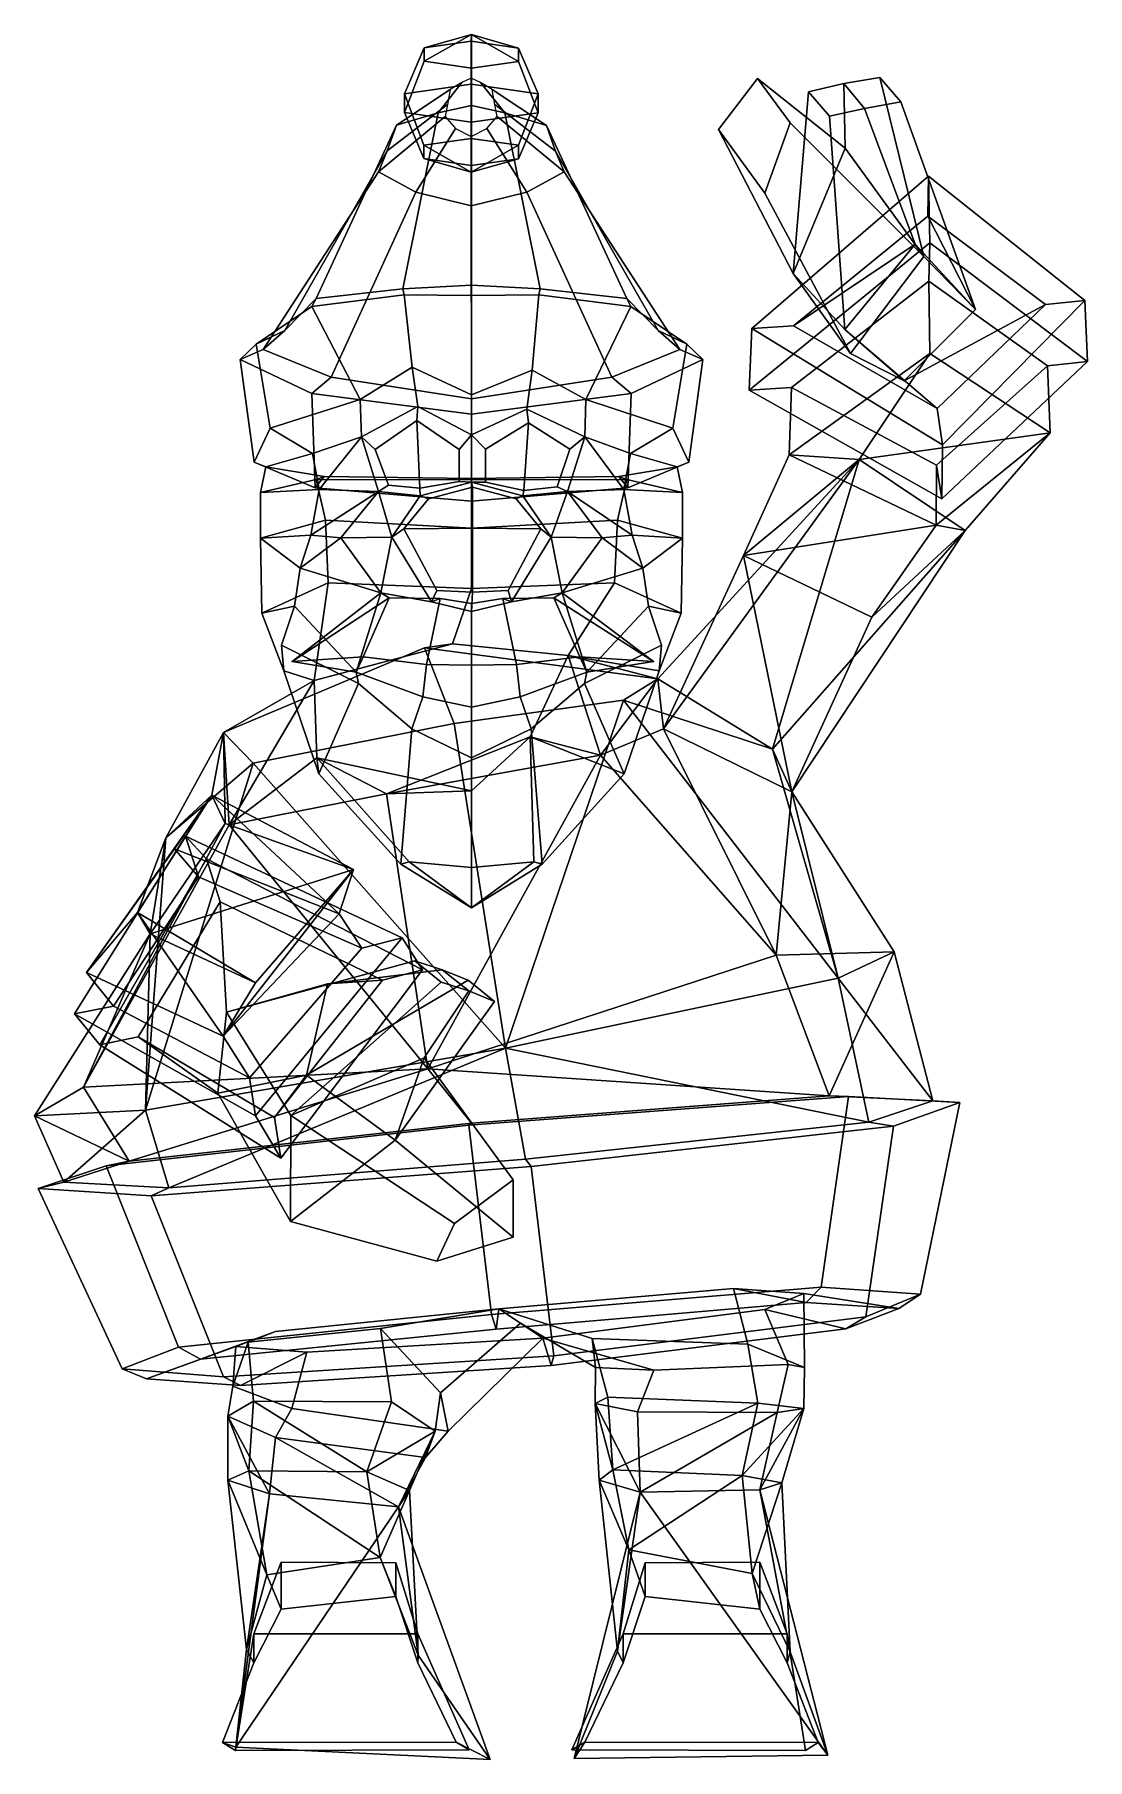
# Model space of a CAD drawing. Extents: x -142 to 161, y -156 to 341.
import ezdxf

# ---------------------------------------------------------------- set-up
doc = ezdxf.new("R2010")
doc.units = 0

msp = doc.modelspace()

# ---------------------------------------------------------------- linework, layer by layer
for p in [(-67.591843, 160.365143, 96.495125), (36.414726, 160.365143, 96.495125)]:
    msp.add_point(p)
for points in [[(-29.649315, 336.949158, -22.037313), (-16.04174, 338.858826, -29.255665), (-16.067974, 326.463806, -38.97863), (-35.312012, 323.763123, -28.770414)], [(-29.646725, 333.085388, -7.617524), (-16.028728, 340.792175, -13.282484), (-29.649315, 336.949158, -22.037313)], [(-16.028728, 340.792175, -13.282484), (-16.04174, 338.858826, -29.255665), (-29.649315, 336.949158, -22.037313)], [(-16.036562, 331.131287, -0.416027), (-16.028728, 340.792175, -13.282484), (-29.646725, 333.085388, -7.617524)], [(-2.431543, 336.904724, -22.05411), (3.179721, 323.700287, -28.794167), (-16.067974, 326.463806, -38.97863), (-16.04174, 338.858826, -29.255665)], [(-16.028728, 340.792175, -13.282484), (-2.431543, 336.904724, -22.05411), (-16.04174, 338.858826, -29.255665)], [(-16.036562, 331.131287, -0.416027), (-2.428954, 333.040955, -7.634319), (-16.028728, 340.792175, -13.282484)], [(-2.428954, 333.040955, -7.634319), (-2.431543, 336.904724, -22.05411), (-16.028728, 340.792175, -13.282484)], [(-35.30835, 318.29892, -8.377673), (-29.646725, 333.085388, -7.617524), (-29.649315, 336.949158, -22.037313), (-35.312012, 323.763123, -28.770414)], [(-16.060652, 315.53537, 1.806762), (-16.036562, 331.131287, -0.416027), (-29.646725, 333.085388, -7.617524), (-35.30835, 318.29892, -8.377673)], [(-16.060652, 315.53537, 1.806762), (3.183383, 318.236053, -8.401425), (-2.428954, 333.040955, -7.634319), (-16.036562, 331.131287, -0.416027)], [(3.183383, 318.236053, -8.401425), (3.179721, 323.700287, -28.794167), (-2.431543, 336.904724, -22.05411), (-2.428954, 333.040955, -7.634319)], [(-16.05541, 328.239136, -7.126529), (-18.753023, 327.024872, -7.45845), (-25.624636, 318.266296, 51.219948), (-15.995101, 320.358612, 53.964451)], [(-16.05541, 328.239136, -7.126529), (-15.995101, 320.358612, 53.964451), (-6.371634, 318.252838, 51.214855), (-13.362187, 327.016052, -7.461776)], [(55.058792, 313.490875, 238.125565), (68.35968, 295.091248, 243.768265), (75.68676, 315.382599, 246.951065), (66.334244, 328.115906, 232.367355)], [(55.058792, 313.490875, 238.125565), (66.334244, 328.115906, 232.367355), (91.536423, 308.073212, 188.049118), (76.58474, 272.035034, 187.363144)], [(66.334244, 328.115906, 232.367355), (75.68676, 315.382599, 246.951065), (114.152878, 276.878937, 204.423233), (91.536423, 308.073212, 188.049118)], [(91.111107, 326.651062, 173.839813), (101.489883, 328.440674, 178.125626), (107.496941, 321.393555, 169.085968), (97.118698, 319.493561, 164.860428)], [(91.111107, 326.651062, 173.839813), (91.536423, 308.073212, 188.049118), (114.152878, 276.878937, 204.423233), (101.489883, 328.440674, 178.125626)], [(101.489883, 328.440674, 178.125626), (114.152878, 276.878937, 204.423233), (128.980667, 261.697235, 178.717606), (107.496941, 321.393555, 169.085968)], [(-22.097281, 324.942139, -8.027983), (-22.855043, 320.642426, -9.204792), (-40.249519, 307.271637, 36.821701), (-37.560184, 314.677887, 46.516018)], [(-18.753023, 327.024872, -7.45845), (-22.097281, 324.942139, -8.027983), (-37.560184, 314.677887, 46.516018), (-25.624636, 318.266296, 51.219948)], [(-29.69964, 308.958221, -29.537462), (-35.312012, 323.763123, -28.770414), (-16.067974, 326.463806, -38.97863), (-16.092064, 310.86792, -36.755814)], [(-35.30835, 318.29892, -8.377673), (-35.312012, 323.763123, -28.770414), (-29.69964, 308.958221, -29.537462), (-29.69705, 305.094452, -15.117672)], [(-2.48187, 308.913788, -29.554256), (-16.092064, 310.86792, -36.755814), (-16.067974, 326.463806, -38.97863), (3.179721, 323.700287, -28.794167)], [(-13.362187, 327.016052, -7.461776), (-6.371634, 318.252838, 51.214855), (5.553517, 314.647736, 46.504616), (-10.025455, 324.922424, -8.035432)], [(-10.025455, 324.922424, -8.035432), (5.553517, 314.647736, 46.504616), (8.221432, 307.237701, 36.808884), (-9.28319, 320.620239, -9.213166)], [(3.183383, 318.236053, -8.401425), (-2.479281, 305.050018, -15.134467), (-2.48187, 308.913788, -29.554256), (3.179721, 323.700287, -28.794167)], [(81.013458, 324.338226, 170.188919), (76.58474, 272.035034, 187.363144), (91.536423, 308.073212, 188.049118), (91.111107, 326.651062, 173.839813)], [(81.013458, 324.338226, 170.188919), (87.03817, 317.260315, 161.128311), (91.38356, 255.886414, 162.251785), (76.58474, 272.035034, 187.363144)], [(81.013458, 324.338226, 170.188919), (91.111107, 326.651062, 173.839813), (97.118698, 319.493561, 164.860428), (87.03817, 317.260315, 161.128311)], [(-60.640846, 264.803253, 82.086639), (-35.78054, 267.628021, 94.745079), (-25.624636, 318.266296, 51.219948), (-37.560184, 314.677887, 46.516018)], [(-22.855043, 320.642426, -9.204792), (-23.547953, 317.174194, -10.154005), (-42.710514, 301.297607, 29.001932), (-40.249519, 307.271637, 36.821701)], [(-15.992278, 268.643951, 102.110405), (-15.995101, 320.358612, 53.964451), (-25.624636, 318.266296, 51.219948), (-35.78054, 267.628021, 94.745079)], [(-16.060652, 315.53537, 1.806762), (-35.30835, 318.29892, -8.377673), (-29.69705, 305.094452, -15.117672), (-16.086885, 303.14035, -7.916174)], [(-16.060652, 315.53537, 1.806762), (-16.086885, 303.14035, -7.916174), (-2.479281, 305.050018, -15.134467), (3.183383, 318.236053, -8.401425)], [(-15.992278, 268.643951, 102.110405), (3.795982, 267.628021, 94.745079), (-6.371634, 318.252838, 51.214855), (-15.995101, 320.358612, 53.964451)], [(-9.28319, 320.620239, -9.213166), (8.221432, 307.237701, 36.808884), (10.665156, 301.260284, 28.987818), (-8.602779, 317.14978, -10.163227)], [(28.656296, 264.803253, 82.086639), (5.553517, 314.647736, 46.504616), (-6.371634, 318.252838, 51.214855), (3.795982, 267.628021, 94.745079)], [(87.03817, 317.260315, 161.128311), (97.118698, 319.493561, 164.860428), (111.638771, 280.421478, 154.413116), (91.38356, 255.886414, 162.251785)], [(97.118698, 319.493561, 164.860428), (107.496941, 321.393555, 169.085968), (128.980667, 261.697235, 178.717606), (111.638771, 280.421478, 154.413116)], [(-69.681381, 255.59906, 55.37545), (-60.640846, 264.803253, 82.086639), (-37.560184, 314.677887, 46.516018), (-40.249519, 307.271637, 36.821701)], [(-23.547953, 317.174194, -10.154005), (-20.553123, 313.777924, -11.084127), (-32.001301, 295.4487, 21.354465), (-42.710514, 301.297607, 29.001932)], [(-20.553123, 313.777924, -11.084127), (-16.085594, 311.485901, -11.712283), (-16.036814, 291.502228, 16.200108), (-32.001301, 295.4487, 21.354465)], [(-11.609832, 313.763336, -11.089645), (-0.060949, 295.426331, 21.346018), (-16.036814, 291.502228, 16.200108), (-16.085594, 311.485901, -11.712283)], [(-8.602779, 317.14978, -10.163227), (10.665156, 301.260284, 28.987818), (-0.060949, 295.426331, 21.346018), (-11.609832, 313.763336, -11.089645)], [(37.696827, 255.59906, 55.37545), (8.221432, 307.237701, 36.808884), (5.553517, 314.647736, 46.504616), (28.656296, 264.803253, 82.086639)], [(55.058792, 313.490875, 238.125565), (76.58474, 272.035034, 187.363144), (93.022392, 249.01123, 214.239471), (68.35968, 295.091248, 243.768265)], [(68.35968, 295.091248, 243.768265), (93.022392, 249.01123, 214.239471), (114.152878, 276.878937, 204.423233), (75.68676, 315.382599, 246.951065)], [(-16.099907, 301.207001, -23.889299), (-29.69964, 308.958221, -29.537462), (-16.092064, 310.86792, -36.755814)], [(-29.69705, 305.094452, -15.117672), (-29.69964, 308.958221, -29.537462), (-16.099907, 301.207001, -23.889299)], [(-16.099907, 301.207001, -23.889299), (-16.092064, 310.86792, -36.755814), (-2.48187, 308.913788, -29.554256)], [(-2.479281, 305.050018, -15.134467), (-16.099907, 301.207001, -23.889299), (-2.48187, 308.913788, -29.554256)], [(-75.951317, 250.177185, 32.811607), (-69.681381, 255.59906, 55.37545), (-40.249519, 307.271637, 36.821701), (-42.710514, 301.297607, 29.001932)], [(-16.086885, 303.14035, -7.916174), (-29.69705, 305.094452, -15.117672), (-16.099907, 301.207001, -23.889299)], [(-16.086885, 303.14035, -7.916174), (-16.099907, 301.207001, -23.889299), (-2.479281, 305.050018, -15.134467)], [(43.966766, 250.177185, 32.811607), (10.665156, 301.260284, 28.987818), (8.221432, 307.237701, 36.808884), (37.696827, 255.59906, 55.37545)], [(-56.363403, 242.208405, 12.722821), (-75.951317, 250.177185, 32.811607), (-42.710514, 301.297607, 29.001932), (-32.001301, 295.4487, 21.354465)], [(24.378843, 242.208405, 12.722822), (-0.060949, 295.426331, 21.346018), (10.665156, 301.260284, 28.987818), (43.966766, 250.177185, 32.811607)], [(63.937744, 238.456024, 148.06102), (64.709366, 256.18634, 176.030685), (115.519356, 300.020905, 147.353302), (115.87558, 280.815308, 121.267258)], [(64.709366, 256.18634, 176.030685), (76.61438, 256.946747, 175.590622), (115.283615, 288.542053, 154.665756), (115.519356, 300.020905, 147.353302)], [(160.444504, 264.294647, 171.22197), (115.519356, 300.020905, 147.353302), (115.283615, 288.542053, 154.665756), (149.141006, 263.089386, 171.947662)], [(160.444504, 264.294647, 171.22197), (161.237061, 246.696777, 143.173737), (115.87558, 280.815308, 121.267258), (115.519356, 300.020905, 147.353302)], [(-15.992279, 235.910461, -5.742796), (-56.363403, 242.208405, 12.722821), (-32.001301, 295.4487, 21.354465), (-16.036814, 291.502228, 16.200108)], [(-15.992279, 235.910461, -5.742796), (-16.036814, 291.502228, 16.200108), (-0.060949, 295.426331, 21.346018), (24.378843, 242.208405, 12.722822)], [(111.638771, 280.421478, 154.413116), (128.980667, 261.697235, 178.717606), (115.283615, 288.542053, 154.665756), (76.61438, 256.946747, 175.590622)], [(108.46003, 241.089935, 183.172211), (149.141006, 263.089386, 171.947662), (115.283615, 288.542053, 154.665756), (128.980667, 261.697235, 178.717606)], [(63.937744, 238.456024, 148.06102), (115.87558, 280.815308, 121.267258), (115.569916, 269.852539, 128.25061), (76.055687, 239.196228, 147.634628)], [(91.38356, 255.886414, 162.251785), (111.638771, 280.421478, 154.413116), (76.61438, 256.946747, 175.590622), (117.991768, 233.174652, 191.95517)], [(161.237061, 246.696777, 143.173737), (149.767288, 245.43927, 143.932144), (115.569916, 269.852539, 128.25061), (115.87558, 280.815308, 121.267258)], [(93.022392, 249.01123, 214.239471), (108.46003, 241.089935, 183.172211), (128.980667, 261.697235, 178.717606), (114.152878, 276.878937, 204.423233)], [(-15.992278, 265.653229, 105.996429), (-15.992278, 268.643951, 102.110405), (-35.78054, 267.628021, 94.745079), (-35.391876, 265.833313, 99.837959)], [(-15.992278, 265.653229, 105.996429), (3.407317, 265.833313, 99.837959), (3.795982, 267.628021, 94.745079), (-15.992278, 268.643951, 102.110405)], [(115.889847, 248.970398, 98.736542), (75.446388, 219.837799, 117.146332), (76.055687, 239.196228, 147.634628), (115.569916, 269.852539, 128.25061)], [(76.58474, 272.035034, 187.363144), (91.38356, 255.886414, 162.251785), (108.46003, 241.089935, 183.172211), (93.022392, 249.01123, 214.239471)], [(149.767288, 245.43927, 143.932144), (150.450302, 226.190247, 113.378937), (115.889847, 248.970398, 98.736542), (115.569916, 269.852539, 128.25061)], [(-61.883198, 262.561523, 86.926041), (-60.640846, 264.803253, 82.086639), (-69.681381, 255.59906, 55.37545), (-77.980057, 251.690308, 57.154057)], [(-35.391876, 265.833313, 99.837959), (-35.78054, 267.628021, 94.745079), (-60.640846, 264.803253, 82.086639), (-61.883198, 262.561523, 86.926041)], [(-33.035049, 245.036011, 105.993355), (-35.391876, 265.833313, 99.837959), (-61.883198, 262.561523, 86.926041), (-47.975784, 235.798859, 95.688095)], [(-15.992279, 237.132874, 110.968658), (-15.992278, 265.653229, 105.996429), (-35.391876, 265.833313, 99.837959), (-33.035049, 245.036011, 105.993355)], [(-15.992279, 237.132874, 110.968658), (1.454217, 244.241577, 106.137726), (3.407317, 265.833313, 99.837959), (-15.992278, 265.653229, 105.996429)], [(1.454217, 244.241577, 106.137726), (16.863268, 235.798859, 95.688103), (29.898647, 262.561523, 86.926041), (3.407317, 265.833313, 99.837959)], [(3.407317, 265.833313, 99.837959), (29.898647, 262.561523, 86.926041), (28.656296, 264.803253, 82.086639), (3.795982, 267.628021, 94.745079)], [(29.898647, 262.561523, 86.926041), (45.995502, 251.690308, 57.154057), (37.696827, 255.59906, 55.37545), (28.656296, 264.803253, 82.086639)], [(91.38356, 255.886414, 162.251785), (117.991768, 233.174652, 191.95517), (149.141006, 263.089386, 171.947662), (108.46003, 241.089935, 183.172211)], [(119.552994, 222.728638, 198.616241), (160.444504, 264.294647, 171.22197), (149.141006, 263.089386, 171.947662), (117.991768, 233.174652, 191.95517)], [(119.292801, 207.219025, 168.16893), (161.237061, 246.696777, 143.173737), (160.444504, 264.294647, 171.22197), (119.552994, 222.728638, 198.616241)], [(-47.975784, 235.798859, 95.688095), (-61.883198, 262.561523, 86.926041), (-77.980057, 251.690308, 57.154057), (-73.932991, 227.540619, 77.814453)], [(16.863268, 235.798859, 95.688103), (41.948444, 227.540619, 77.814453), (45.995502, 251.690308, 57.154057), (29.898647, 262.561523, 86.926041)], [(-77.980057, 251.690308, 57.154057), (-69.681381, 255.59906, 55.37545), (-75.951317, 250.177185, 32.811607), (-82.505745, 247.304596, 31.648376)], [(45.995502, 251.690308, 57.154057), (50.521194, 247.304596, 31.648376), (43.966766, 250.177185, 32.811607), (37.696827, 255.59906, 55.37545)], [(119.292801, 207.219025, 168.16893), (119.552994, 222.728638, 198.616241), (64.709366, 256.18634, 176.030685), (63.937744, 238.456024, 148.06102)], [(119.552994, 222.728638, 198.616241), (117.991768, 233.174652, 191.95517), (76.61438, 256.946747, 175.590622), (64.709366, 256.18634, 176.030685)], [(-73.932991, 227.540619, 77.814453), (-77.980057, 251.690308, 57.154057), (-82.505745, 247.304596, 31.648376), (-78.506409, 217.683228, 41.26693)], [(-82.505745, 247.304596, 31.648376), (-75.951317, 250.177185, 32.811607), (-56.363403, 242.208405, 12.722821), (-61.89212, 237.459106, 9.714833)], [(50.521194, 247.304596, 31.648376), (29.907564, 237.459106, 9.714833), (24.378843, 242.208405, 12.722822), (43.966766, 250.177185, 32.811607)], [(41.948444, 227.540619, 77.814453), (46.521854, 217.683228, 41.26693), (50.521194, 247.304596, 31.648376), (45.995502, 251.690308, 57.154057)], [(75.446388, 219.837799, 117.146332), (115.889847, 248.970398, 98.736542), (95.508698, 218.499207, 59.714615)], [(150.450302, 226.190247, 113.378937), (95.508698, 218.499207, 59.714615), (115.889847, 248.970398, 98.736542)], [(-78.506409, 217.683228, 41.26693), (-82.505745, 247.304596, 31.648376), (-61.89212, 237.459106, 9.714833), (-60.996796, 210.312958, 16.025949)], [(-33.035049, 245.036011, 105.993355), (-47.975784, 235.798859, 95.688095), (-47.683075, 225.057556, 94.877663), (-31.46636, 233.792145, 106.658783)], [(-15.992279, 237.132874, 110.968658), (-33.035049, 245.036011, 105.993355), (-31.46636, 233.792145, 106.658783), (-15.992279, 225.558319, 108.95771)], [(-15.992279, 237.132874, 110.968658), (-15.992279, 225.558319, 108.95771), (-0.114478, 232.987305, 106.687653), (1.454217, 244.241577, 106.137726)], [(1.454217, 244.241577, 106.137726), (-0.114478, 232.987305, 106.687653), (16.570555, 225.057556, 94.877663), (16.863268, 235.798859, 95.688103)], [(46.521854, 217.683228, 41.26693), (29.012239, 210.312927, 16.025949), (29.907564, 237.459106, 9.714833), (50.521194, 247.304596, 31.648376)], [(117.664276, 199.597107, 130.199356), (150.450302, 226.190247, 113.378937), (149.767288, 245.43927, 143.932144), (117.832916, 216.889008, 162.00264)], [(119.292801, 207.219025, 168.16893), (117.832916, 216.889008, 162.00264), (149.767288, 245.43927, 143.932144), (161.237061, 246.696777, 143.173737)], [(-61.89212, 237.459106, 9.714833), (-56.363403, 242.208405, 12.722821), (-15.992279, 235.910461, -5.742796), (-15.992279, 231.539124, -9.574926)], [(29.907564, 237.459106, 9.714833), (-15.992279, 231.539124, -9.574926), (-15.992279, 235.910461, -5.742796), (24.378843, 242.208405, 12.722822)], [(119.292801, 207.219025, 168.16893), (63.937744, 238.456024, 148.06102), (76.055687, 239.196228, 147.634628), (117.832916, 216.889008, 162.00264)], [(75.446388, 219.837799, 117.146332), (117.664276, 199.597107, 130.199356), (117.832916, 216.889008, 162.00264), (76.055687, 239.196228, 147.634628)], [(-61.767452, 220.184937, 78.35788), (-47.683075, 225.057556, 94.877663), (-47.975784, 235.798859, 95.688095), (-73.932991, 227.540619, 77.814453)], [(-60.996796, 210.312958, 16.025949), (-61.89212, 237.459106, 9.714833), (-15.992279, 231.539124, -9.574926), (-15.992283, 206.496765, -3.372419)], [(-31.725208, 229.697693, 104.469688), (-31.46636, 233.792145, 106.658783), (-47.683075, 225.057556, 94.877663), (-43.662342, 221.328979, 94.654114)], [(-31.725208, 229.697693, 104.469688), (-19.577335, 221.325775, 106.095718), (-15.992279, 225.558319, 108.95771), (-31.46636, 233.792145, 106.658783)], [(29.012239, 210.312927, 16.025949), (-15.992283, 206.496765, -3.372419), (-15.992279, 231.539124, -9.574926), (29.907564, 237.459106, 9.714833)], [(29.782896, 220.184937, 78.35788), (41.948444, 227.540619, 77.814453), (16.863268, 235.798859, 95.688103), (16.570555, 225.057556, 94.877663)], [(-30.825851, 210.204559, 102.64016), (-31.725208, 229.697693, 104.469688), (-43.662342, 221.328979, 94.654114), (-39.91534, 211.139099, 97.547935)], [(-19.577335, 221.325775, 106.095718), (-31.725208, 229.697693, 104.469688), (-30.825851, 210.204559, 102.64016), (-19.577335, 212.208496, 106.939919)], [(0.392394, 229.002502, 104.268639), (-0.114478, 232.987305, 106.687653), (-15.992279, 225.558319, 108.95771), (-11.954087, 221.445038, 106.276031)], [(-11.954087, 221.445038, 106.276031), (-11.954087, 211.94043, 107.318275), (-0.92462, 209.592163, 102.009949), (0.392394, 229.002502, 104.268639)], [(-0.92462, 209.592163, 102.009949), (8.637705, 210.588196, 95.723228), (12.311739, 221.448425, 92.15062), (0.392394, 229.002502, 104.268639)], [(0.392394, 229.002502, 104.268639), (12.311739, 221.448425, 92.15062), (16.570555, 225.057556, 94.877663), (-0.114478, 232.987305, 106.687653)], [(-73.932991, 227.540619, 77.814453), (-78.506409, 217.683228, 41.26693), (-75.200867, 216.348694, 41.578907), (-61.767452, 220.184937, 78.35788)], [(-59.794704, 209.859009, 78.655991), (-47.683075, 225.057556, 94.877663), (-61.767452, 220.184937, 78.35788)], [(-42.752811, 209.298401, 98.549278), (-47.683075, 225.057556, 94.877663), (-59.794704, 209.859009, 78.655991)], [(-39.91534, 211.139099, 97.547935), (-43.662342, 221.328979, 94.654114), (-47.683075, 225.057556, 94.877663), (-42.752811, 209.298401, 98.549278)], [(-19.577335, 212.208496, 106.939919), (-15.99228, 211.96109, 110.144318), (-15.992279, 225.558319, 108.95771), (-19.577335, 221.325775, 106.095718)], [(-11.954087, 211.94043, 107.318275), (-11.954087, 221.445038, 106.276031), (-15.992279, 225.558319, 108.95771), (-15.99228, 211.96109, 110.144318)], [(8.637705, 210.588196, 95.723228), (11.640289, 209.298401, 98.549278), (16.570555, 225.057556, 94.877663), (12.311739, 221.448425, 92.15062)], [(11.640289, 209.298401, 98.549278), (27.810141, 209.859009, 78.655991), (16.570555, 225.057556, 94.877663)], [(27.810141, 209.859009, 78.655991), (29.782896, 220.184937, 78.35788), (16.570555, 225.057556, 94.877663)], [(41.948444, 227.540619, 77.814453), (29.782896, 220.184937, 78.35788), (43.216316, 216.348694, 41.578907), (46.521854, 217.683228, 41.26693)], [(150.450302, 226.190247, 113.378937), (126.05912, 198.045715, 75.624802), (95.508698, 218.499207, 59.714615)], [(117.664276, 199.597107, 130.199356), (126.05912, 198.045715, 75.624802), (150.450302, 226.190247, 113.378937)], [(-61.767452, 220.184937, 78.35788), (-75.200867, 216.348694, 41.578907), (-76.705276, 209.042908, 42.462151), (-59.794704, 209.859009, 78.655991)], [(29.782896, 220.184937, 78.35788), (27.810141, 209.859009, 78.655991), (44.720718, 209.042908, 42.462151), (43.216316, 216.348694, 41.578907)], [(39.290203, 141.007874, 43.820023), (95.508698, 218.499207, 59.714615), (37.589977, 155.336792, -1.061121)], [(70.584953, 135.097107, -19.028791), (37.589977, 155.336792, -1.061121), (95.508698, 218.499207, 59.714615)], [(39.290203, 141.007874, 43.820023), (62.284512, 190.832489, 80.060371), (95.508698, 218.499207, 59.714615)], [(117.664276, 199.597107, 130.199356), (75.446388, 219.837799, 117.146332), (62.284512, 190.832489, 80.060371)], [(75.446388, 219.837799, 117.146332), (95.508698, 218.499207, 59.714615), (62.284512, 190.832489, 80.060371)], [(70.584953, 135.097107, -19.028791), (95.508698, 218.499207, 59.714615), (126.05912, 198.045715, 75.624802)], [(-78.506409, 217.683228, 41.26693), (-60.996796, 210.312958, 16.025949), (-58.410667, 213.574707, 15.36448), (-75.200867, 216.348694, 41.578907)], [(-76.705276, 209.042908, 42.462151), (-75.200867, 216.348694, 41.578907), (-58.410667, 213.574707, 15.36448), (-60.72303, 212.72229, 12.672508)], [(-60.996796, 210.312958, 16.025949), (-15.992283, 206.496765, -3.372419), (-15.992284, 213.033264, -1.753986), (-58.410667, 213.574707, 15.36448)], [(-60.72303, 212.72229, 12.672508), (-58.410667, 213.574707, 15.36448), (-15.992284, 213.033264, -1.753986), (-15.992286, 212.648071, -2.405134)], [(28.738466, 212.72229, 12.672508), (-15.992286, 212.648071, -2.405134), (-15.992284, 213.033264, -1.753986), (26.426111, 213.574707, 15.36448)], [(29.012239, 210.312927, 16.025949), (26.426111, 213.574707, 15.36448), (-15.992284, 213.033264, -1.753986), (-15.992283, 206.496765, -3.372419)], [(46.521854, 217.683228, 41.26693), (43.216316, 216.348694, 41.578907), (26.426111, 213.574707, 15.36448), (29.012239, 210.312927, 16.025949)], [(44.720718, 209.042908, 42.462151), (28.738466, 212.72229, 12.672508), (26.426111, 213.574707, 15.36448), (43.216316, 216.348694, 41.578907)], [(-76.727058, 195.848938, 44.641083), (-76.705276, 209.042908, 42.462151), (-60.72303, 212.72229, 12.672508), (-57.978252, 201.025208, 11.188779)], [(-59.794704, 209.859009, 78.655991), (-76.705276, 209.042908, 42.462151), (-76.727058, 195.848938, 44.641083), (-62.236473, 196.759888, 78.504814)], [(-62.236473, 196.759888, 78.504814), (-42.752811, 209.298401, 98.549278), (-59.794704, 209.859009, 78.655991)], [(-53.582497, 195.943115, 101.72583), (-42.752811, 209.298401, 98.549278), (-62.236473, 196.759888, 78.504814)], [(-57.978252, 201.025208, 11.188779), (-60.72303, 212.72229, 12.672508), (-15.992286, 212.648071, -2.405134), (-15.992301, 198.771881, -0.945828)], [(-53.582497, 195.943115, 101.72583), (-38.950737, 196.096497, 104.760262), (-42.752811, 209.298401, 98.549278)], [(-30.825851, 210.204559, 102.64016), (-39.91534, 211.139099, 97.547935), (-42.752811, 209.298401, 98.549278), (-30.792959, 208.017517, 104.835991)], [(-38.950737, 196.096497, 104.760262), (-30.792959, 208.017517, 104.835991), (-42.752811, 209.298401, 98.549278)], [(-15.733897, 198.757813, 128.666168), (-15.733897, 210.574738, 124.53614), (-28.356771, 207.140503, 121.019623), (-35.433102, 198.576141, 122.216957)], [(-30.825851, 210.204559, 102.64016), (-30.792959, 208.017517, 104.835991), (-15.99228, 211.96109, 110.144318), (-19.577335, 212.208496, 106.939919)], [(-15.733897, 210.574738, 124.53614), (-15.99228, 211.96109, 110.144318), (-30.792959, 208.017517, 104.835991), (-28.356771, 207.140503, 121.019623)], [(25.993692, 201.025208, 11.188779), (-15.992301, 198.771881, -0.945828), (-15.992286, 212.648071, -2.405134), (28.738466, 212.72229, 12.672508)], [(-15.733897, 210.574738, 124.53614), (-3.111025, 207.140503, 121.019623), (-1.191601, 208.017517, 104.835991), (-15.99228, 211.96109, 110.144318)], [(-0.92462, 209.592163, 102.009949), (-11.954087, 211.94043, 107.318275), (-15.99228, 211.96109, 110.144318), (-1.191601, 208.017517, 104.835991)], [(-15.733897, 198.757813, 128.666168), (3.965303, 198.576141, 122.216957), (-3.111025, 207.140503, 121.019623), (-15.733897, 210.574738, 124.53614)], [(-0.92462, 209.592163, 102.009949), (-1.191601, 208.017517, 104.835991), (11.640289, 209.298401, 98.549278), (8.637705, 210.588196, 95.723228)], [(6.966177, 196.096497, 104.760262), (11.640289, 209.298401, 98.549278), (-1.191601, 208.017517, 104.835991)], [(21.597937, 195.943115, 101.72583), (11.640289, 209.298401, 98.549278), (6.966177, 196.096497, 104.760262)], [(30.251917, 196.759888, 78.504814), (27.810141, 209.859009, 78.655991), (11.640289, 209.298401, 98.549278)], [(21.597937, 195.943115, 101.72583), (30.251917, 196.759888, 78.504814), (11.640289, 209.298401, 98.549278)], [(44.742504, 195.848938, 44.641083), (25.993692, 201.025208, 11.188779), (28.738466, 212.72229, 12.672508), (44.720718, 209.042908, 42.462151)], [(27.810141, 209.859009, 78.655991), (30.251917, 196.759888, 78.504814), (44.742504, 195.848938, 44.641083), (44.720718, 209.042908, 42.462151)], [(-35.433102, 198.576141, 122.216957), (-28.356771, 207.140503, 121.019623), (-30.792959, 208.017517, 104.835991), (-38.950737, 196.096497, 104.760262)], [(3.965303, 198.576141, 122.216957), (6.966177, 196.096497, 104.760262), (-1.191601, 208.017517, 104.835991), (-3.111025, 207.140503, 121.019623)], [(-76.290703, 174.294678, 46.003769), (-76.727058, 195.848938, 44.641083), (-57.978252, 201.025208, 11.188779), (-57.185535, 183.037537, 14.099625)], [(-57.185535, 183.037537, 14.099625), (-57.978252, 201.025208, 11.188779), (-15.992301, 198.771881, -0.945828), (-15.992298, 181.411804, 3.485332)], [(-26.008772, 180.828156, 117.381264), (-35.433102, 198.576141, 122.216957), (-38.950737, 196.096497, 104.760262), (-27.45874, 177.509399, 104.511536)], [(-15.733897, 180.306702, 122.61129), (-15.733897, 198.757813, 128.666168), (-35.433102, 198.576141, 122.216957), (-26.008772, 180.828156, 117.381264)], [(25.200975, 183.037537, 14.099625), (-15.992298, 181.411804, 3.485332), (-15.992301, 198.771881, -0.945828), (25.993692, 201.025208, 11.188779)], [(-15.733897, 180.306702, 122.61129), (-5.459023, 180.828156, 117.381264), (3.965303, 198.576141, 122.216957), (-15.733897, 198.757813, 128.666168)], [(-5.459023, 180.828156, 117.381264), (-4.525819, 177.509399, 104.511536), (6.966177, 196.096497, 104.760262), (3.965303, 198.576141, 122.216957)], [(44.306152, 174.294678, 46.003769), (25.200975, 183.037537, 14.099625), (25.993692, 201.025208, 11.188779), (44.742504, 195.848938, 44.641083)], [(117.664276, 199.597107, 130.199356), (62.284512, 190.832489, 80.060371), (99.211723, 173.131348, 93.994942)], [(117.664276, 199.597107, 130.199356), (99.211723, 173.131348, 93.994942), (126.05912, 198.045715, 75.624802)], [(-62.236473, 196.759888, 78.504814), (-76.727058, 195.848938, 44.641083), (-65.302544, 187.236511, 77.948036)], [(-66.908287, 176.30658, 78.12674), (-65.302544, 187.236511, 77.948036), (-76.727058, 195.848938, 44.641083), (-76.290703, 174.294678, 46.003769)], [(-65.302544, 187.236511, 77.948036), (-53.582497, 195.943115, 101.72583), (-62.236473, 196.759888, 78.504814)], [(-42.085876, 180.129791, 98.608398), (-53.582497, 195.943115, 101.72583), (-65.302544, 187.236511, 77.948036)], [(-42.085876, 180.129791, 98.608398), (-38.950737, 196.096497, 104.760262), (-53.582497, 195.943115, 101.72583)], [(-27.45874, 177.509399, 104.511536), (-38.950737, 196.096497, 104.760262), (-42.085876, 180.129791, 98.608398)], [(-4.525819, 177.509399, 104.511536), (10.101316, 180.129791, 98.608398), (6.966177, 196.096497, 104.760262)], [(10.101316, 180.129791, 98.608398), (21.597937, 195.943115, 101.72583), (6.966177, 196.096497, 104.760262)], [(10.101316, 180.129791, 98.608398), (33.317989, 187.236511, 77.948036), (21.597937, 195.943115, 101.72583)], [(33.317989, 187.236511, 77.948036), (30.251917, 196.759888, 78.504814), (21.597937, 195.943115, 101.72583)], [(30.251917, 196.759888, 78.504814), (33.317989, 187.236511, 77.948036), (44.742504, 195.848938, 44.641083)], [(34.923733, 176.30658, 78.12674), (44.306152, 174.294678, 46.003769), (44.742504, 195.848938, 44.641083), (33.317989, 187.236511, 77.948036)], [(76.195663, 122.886963, 22.858818), (70.584953, 135.097107, -19.028791), (126.05912, 198.045715, 75.624802)], [(99.211723, 173.131348, 93.994942), (76.195663, 122.886963, 22.858818), (126.05912, 198.045715, 75.624802)], [(76.195663, 122.886963, 22.858818), (62.284512, 190.832489, 80.060371), (39.290203, 141.007874, 43.820023)], [(99.211723, 173.131348, 93.994942), (62.284512, 190.832489, 80.060371), (76.195663, 122.886963, 22.858818)], [(-66.908287, 176.30658, 78.12674), (-49.193882, 157.303833, 104.917747), (-42.085876, 180.129791, 98.608398), (-65.302544, 187.236511, 77.948036)], [(34.923733, 176.30658, 78.12674), (33.317989, 187.236511, 77.948036), (10.101316, 180.129791, 98.608398), (17.209324, 157.303833, 104.917747)], [(-69.962166, 157.683044, 50.112881), (-76.290703, 174.294678, 46.003769), (-57.185535, 183.037537, 14.099625), (-61.251873, 154.927795, 29.593111)], [(-39.719685, 178.709167, 112.60862), (-42.085876, 180.129791, 98.608398), (-67.591843, 160.365143, 96.495125)], [(-67.591843, 160.365143, 96.495125), (-42.085876, 180.129791, 98.608398), (-49.193882, 157.303833, 104.917747)], [(-47.196884, 161.660431, 115.002632), (-39.719685, 178.709167, 112.60862), (-67.591843, 160.365143, 96.495125)], [(-61.251873, 154.927795, 29.593111), (-57.185535, 183.037537, 14.099625), (-15.992298, 181.411804, 3.485332), (-21.451906, 165.408386, 7.88786)], [(-25.022314, 178.446899, 112.725731), (-39.719685, 178.709167, 112.60862), (-47.196884, 161.660431, 115.002632), (-28.983267, 159.469116, 123.670197)], [(-39.719685, 178.709167, 112.60862), (-25.022314, 178.446899, 112.725731), (-27.45874, 177.509399, 104.511536), (-42.085876, 180.129791, 98.608398)], [(-15.733897, 180.306702, 122.61129), (-26.008772, 180.828156, 117.381264), (-27.45874, 177.509399, 104.511536), (-15.99228, 174.722046, 110.431023)], [(11.786976, 162.131226, 31.867004), (-21.451906, 165.408386, 7.88786), (-15.992298, 181.411804, 3.485332), (25.200975, 183.037537, 14.099625)], [(-15.733897, 180.306702, 122.61129), (-15.99228, 174.722046, 110.431023), (-4.525819, 177.509399, 104.511536), (-5.459023, 180.828156, 117.381264)], [(7.735126, 178.709167, 112.60862), (10.101316, 180.129791, 98.608398), (-4.525819, 177.509399, 104.511536), (-6.962244, 178.446899, 112.725731)], [(-6.962244, 178.446899, 112.725731), (-3.001293, 159.469116, 123.670197), (15.212328, 161.660431, 115.002632), (7.735126, 178.709167, 112.60862)], [(7.735126, 178.709167, 112.60862), (36.414726, 160.365143, 96.495125), (10.101316, 180.129791, 98.608398)], [(15.212328, 161.660431, 115.002632), (36.414726, 160.365143, 96.495125), (7.735126, 178.709167, 112.60862)], [(36.414726, 160.365143, 96.495125), (17.209324, 157.303833, 104.917747), (10.101316, 180.129791, 98.608398)], [(37.977604, 157.683044, 50.112881), (11.786976, 162.131226, 31.867004), (25.200975, 183.037537, 14.099625), (44.306152, 174.294678, 46.003769)], [(-69.962166, 157.683044, 50.112881), (-70.631516, 165.048523, 81.29702), (-66.908287, 176.30658, 78.12674), (-76.290703, 174.294678, 46.003769)], [(-66.908287, 176.30658, 78.12674), (-70.631516, 165.048523, 81.29702), (-48.510712, 154.082092, 95.906563), (-49.193882, 157.303833, 104.917747)], [(-28.983267, 159.469116, 123.670197), (-15.99228, 159.265625, 124.353905), (-15.99228, 177.032837, 115.474297), (-25.022314, 178.446899, 112.725731)], [(-15.99228, 177.032837, 115.474297), (-15.99228, 174.722046, 110.431023), (-27.45874, 177.509399, 104.511536), (-25.022314, 178.446899, 112.725731)], [(-3.001293, 159.469116, 123.670197), (-6.962244, 178.446899, 112.725731), (-15.99228, 177.032837, 115.474297), (-15.99228, 159.265625, 124.353905)], [(-15.99228, 177.032837, 115.474297), (-6.962244, 178.446899, 112.725731), (-4.525819, 177.509399, 104.511536), (-15.99228, 174.722046, 110.431023)], [(34.923733, 176.30658, 78.12674), (17.209324, 157.303833, 104.917747), (16.526154, 154.082092, 95.906563), (38.646961, 165.048523, 81.29702)], [(37.977604, 157.683044, 50.112881), (44.306152, 174.294678, 46.003769), (34.923733, 176.30658, 78.12674), (38.646961, 165.048523, 81.29702)], [(-29.529823, 164.320557, 3.342874), (-87.347908, 139.930328, -6.258066), (-61.251873, 154.927795, 29.593111), (-21.451906, 165.408386, 7.88786)], [(-29.529823, 164.320557, 3.342874), (-20.999271, 142.571594, -47.31221), (-78.817284, 131.126221, -42.180428), (-87.347908, 139.930328, -6.258066)], [(-48.510712, 154.082092, 95.906563), (-70.631516, 165.048523, 81.29702), (-69.962166, 157.683044, 50.112881), (-59.884094, 128.035583, 66.107307)], [(-21.451906, 165.408386, 7.88786), (11.786976, 162.131226, 31.867004), (37.589977, 155.336792, -1.061121), (-29.529823, 164.320557, 3.342874)], [(-29.529823, 164.320557, 3.342874), (37.589977, 155.336792, -1.061121), (27.781134, 149.260864, -33.845367), (-20.999271, 142.571594, -47.31221)], [(16.526154, 154.082092, 95.906563), (27.899538, 128.035583, 66.107307), (37.977604, 157.683044, 50.112881), (38.646961, 165.048523, 81.29702)], [(-49.193882, 157.303833, 104.917747), (-47.196884, 161.660431, 115.002632), (-67.591843, 160.365143, 96.495125)], [(-28.983267, 159.469116, 123.670197), (-47.196884, 161.660431, 115.002632), (-49.193882, 157.303833, 104.917747), (-29.984894, 150.170074, 113.764572)], [(-15.99228, 159.265625, 124.353905), (-28.983267, 159.469116, 123.670197), (-29.984894, 150.170074, 113.764572), (-15.992279, 147.203278, 119.235939)], [(-15.99228, 159.265625, 124.353905), (-15.992279, 147.203278, 119.235939), (-1.999666, 150.170074, 113.764572), (-3.001293, 159.469116, 123.670197)], [(-3.001293, 159.469116, 123.670197), (-1.999666, 150.170074, 113.764572), (17.209324, 157.303833, 104.917747), (15.212328, 161.660431, 115.002632)], [(27.899538, 128.035583, 66.107307), (0.885755, 138.713898, 60.444782), (11.786976, 162.131226, 31.867004), (37.977604, 157.683044, 50.112881)], [(21.131651, 133.38208, 62.065655), (11.786976, 162.131226, 31.867004), (0.885755, 138.713898, 60.444782)], [(37.589977, 155.336792, -1.061121), (11.786976, 162.131226, 31.867004), (21.131651, 133.38208, 62.065655)], [(17.209324, 157.303833, 104.917747), (36.414726, 160.365143, 96.495125), (15.212328, 161.660431, 115.002632)], [(-87.347908, 139.930328, -6.258066), (-85.706207, 113.3255, 52.725311), (-61.251873, 154.927795, 29.593111)], [(-85.706207, 113.3255, 52.725311), (-60.497116, 132.635132, 57.067692), (-61.251873, 154.927795, 29.593111)], [(-59.884094, 128.035583, 66.107307), (-69.962166, 157.683044, 50.112881), (-61.251873, 154.927795, 29.593111), (-60.497116, 132.635132, 57.067692)], [(-36.352314, 102.034058, 97.859222), (-33.167187, 141.018555, 115.812424), (-48.510712, 154.082092, 95.906563), (-59.884094, 128.035583, 66.107307)], [(-33.167187, 141.018555, 115.812424), (-29.984894, 150.170074, 113.764572), (-49.193882, 157.303833, 104.917747), (-48.510712, 154.082092, 95.906563)], [(1.182627, 141.018555, 115.812424), (16.526154, 154.082092, 95.906563), (17.209324, 157.303833, 104.917747), (-1.999666, 150.170074, 113.764572)], [(4.367754, 102.034058, 97.859222), (27.899538, 128.035583, 66.107307), (16.526154, 154.082092, 95.906563), (1.182627, 141.018555, 115.812424)], [(39.290203, 141.007874, 43.820023), (37.589977, 155.336792, -1.061121), (21.131651, 133.38208, 62.065655)], [(70.584953, 135.097107, -19.028791), (27.781134, 149.260864, -33.845367), (37.589977, 155.336792, -1.061121)], [(-15.992279, 132.673096, 122.178635), (-15.992279, 147.203278, 119.235939), (-29.984894, 150.170074, 113.764572), (-33.167187, 141.018555, 115.812424)], [(-6.209994, 49.115753, -102.036201), (-20.999271, 142.571594, -47.31221), (27.781134, 149.260864, -33.845367)], [(-15.992279, 132.673096, 122.178635), (1.182627, 141.018555, 115.812424), (-1.999666, 150.170074, 113.764572), (-15.992279, 147.203278, 119.235939)], [(89.523643, 69.268799, -57.301506), (-6.209994, 49.115753, -102.036201), (27.781134, 149.260864, -33.845367)], [(89.523643, 69.268799, -57.301506), (27.781134, 149.260864, -33.845367), (70.584953, 135.097107, -19.028791)], [(-103.941246, 109.579803, -28.933712), (-87.347908, 139.930328, -6.258066), (-78.817284, 131.126221, -42.180428)], [(-103.941246, 109.579803, -28.933712), (-90.715111, 121.908112, 97.334221), (-87.347908, 139.930328, -6.258066)], [(-86.905396, 113.701721, 26.632631), (-87.347908, 139.930328, -6.258066), (-90.715111, 121.908112, 97.334221)], [(-86.905396, 113.701721, 26.632631), (-85.706207, 113.3255, 52.725311), (-87.347908, 139.930328, -6.258066)], [(-6.209994, 49.115753, -102.036201), (-78.817284, 131.126221, -42.180428), (-20.999271, 142.571594, -47.31221)], [(-15.992279, 89.516891, 101.101158), (-15.992279, 132.673096, 122.178635), (-33.167187, 141.018555, 115.812424), (-36.352314, 102.034058, 97.859222)], [(-15.992279, 89.516891, 101.101158), (4.367754, 102.034058, 97.859222), (1.182627, 141.018555, 115.812424), (-15.992279, 132.673096, 122.178635)], [(71.673042, 75.872314, 95.947678), (39.290203, 141.007874, 43.820023), (21.131651, 133.38208, 62.065655)], [(71.673042, 75.872314, 95.947678), (76.195663, 122.886963, 22.858818), (39.290203, 141.007874, 43.820023)], [(-15.992279, 123.128876, 56.009388), (-40.477501, 122.285278, 64.803162), (0.885755, 138.713898, 60.444782)], [(-40.477501, 122.285278, 64.803162), (21.131651, 133.38208, 62.065655), (0.885755, 138.713898, 60.444782)], [(1.948809, 102.726334, 81.952538), (-15.992279, 101.092194, 77.656464), (-15.992279, 123.128876, 56.009388), (0.885755, 138.713898, 60.444782)], [(4.367754, 102.034058, 97.859222), (1.948809, 102.726334, 81.952538), (0.885755, 138.713898, 60.444782), (27.899538, 128.035583, 66.107307)], [(89.523643, 69.268799, -57.301506), (70.584953, 135.097107, -19.028791), (76.195663, 122.886963, 22.858818)], [(-109.766403, 31.242218, -78.509995), (-78.817284, 131.126221, -42.180428), (-6.209994, 49.115753, -102.036201)], [(-109.766403, 31.242218, -78.509995), (-103.941246, 109.579803, -28.933712), (-78.817284, 131.126221, -42.180428)], [(-40.477501, 122.285278, 64.803162), (-60.497116, 132.635132, 57.067692), (-85.706207, 113.3255, 52.725311)], [(-36.352314, 102.034058, 97.859222), (-59.884094, 128.035583, 66.107307), (-60.497116, 132.635132, 57.067692), (-33.933369, 102.726334, 81.952538)], [(-33.933369, 102.726334, 81.952538), (-60.497116, 132.635132, 57.067692), (-15.992279, 123.128876, 56.009388), (-15.992279, 101.092194, 77.656464)], [(-15.992279, 123.128876, 56.009388), (-60.497116, 132.635132, 57.067692), (-40.477501, 122.285278, 64.803162)], [(-28.547026, 43.156891, 115.230911), (21.131651, 133.38208, 62.065655), (-40.477501, 122.285278, 64.803162)], [(-28.547026, 43.156891, 115.230911), (71.673042, 75.872314, 95.947678), (21.131651, 133.38208, 62.065655)], [(-126.78965, 70.891235, 143.308044), (-101.449165, 106.431244, 148.054367), (-90.715111, 121.908112, 97.334221)], [(-126.78965, 70.891235, 143.308044), (-90.715111, 121.908112, 97.334221), (-112.05201, 88.152435, 94.934509)], [(-103.941246, 109.579803, -28.933712), (-112.05201, 88.152435, 94.934509), (-90.715111, 121.908112, 97.334221)], [(-54.106735, 87.791626, 132.738937), (-90.715111, 121.908112, 97.334221), (-101.449165, 106.431244, 148.054367)], [(-86.905396, 113.701721, 26.632631), (-90.715111, 121.908112, 97.334221), (-49.915314, 100.547821, 84.896881)], [(-54.106735, 87.791626, 132.738937), (-49.915314, 100.547821, 84.896881), (-90.715111, 121.908112, 97.334221)], [(-28.547026, 43.156891, 115.230911), (-40.477501, 122.285278, 64.803162), (-85.706207, 113.3255, 52.725311)], [(71.673042, 75.872314, 95.947678), (105.615395, 76.785095, 13.321301), (76.195663, 122.886963, 22.858818)], [(105.615395, 76.785095, 13.321301), (89.523643, 69.268799, -57.301506), (76.195663, 122.886963, 22.858818)], [(-122.896622, 50.081116, 210.01207), (-92.185684, 103.553207, 217.881195), (-98.286804, 110.150696, 186.757034), (-130.209183, 58.948853, 178.949158)], [(-130.209183, 58.948853, 178.949158), (-98.286804, 110.150696, 186.757034), (-94.523041, 98.412521, 182.622787), (-119.003632, 61.224426, 177.225891)], [(-127.617004, 37.845749, 74.739189), (-86.905396, 113.701721, 26.632631), (-108.45179, 81.951965, 1.520747)], [(-127.617004, 37.845749, 74.739189), (-85.706207, 113.3255, 52.725311), (-86.905396, 113.701721, 26.632631)], [(-28.547026, 43.156891, 115.230911), (-85.706207, 113.3255, 52.725311), (-127.617004, 37.845749, 74.739189)], [(-108.45179, 81.951965, 1.520747), (-112.05201, 88.152435, 94.934509), (-103.941246, 109.579803, -28.933712)], [(-109.766403, 31.242218, -78.509995), (-108.45179, 81.951965, 1.520747), (-103.941246, 109.579803, -28.933712)], [(-108.45179, 81.951965, 1.520747), (-86.905396, 113.701721, 26.632631), (-49.915314, 100.547821, 84.896881)], [(-35.920803, 80.873016, 165.238327), (-98.286804, 110.150696, 186.757034), (-92.185684, 103.553207, 217.881195), (-30.124001, 71.652817, 196.521652)], [(-35.920803, 80.873016, 165.238327), (-47.573044, 77.833618, 166.838913), (-94.523041, 98.412521, 182.622787), (-98.286804, 110.150696, 186.757034)], [(-119.003632, 61.224426, 177.225891), (-94.523041, 98.412521, 182.622787), (-101.449165, 106.431244, 148.054367), (-126.78965, 70.891235, 143.308044)], [(-101.449165, 106.431244, 148.054367), (-94.523041, 98.412521, 182.622787), (-47.573044, 77.833618, 166.838913), (-54.106735, 87.791626, 132.738937)], [(-122.896622, 50.081116, 210.01207), (-111.864311, 52.360489, 208.326523), (-88.324188, 91.235687, 213.561539), (-92.185684, 103.553207, 217.881195)], [(-78.181274, 67.915924, 84.113182), (-108.45179, 81.951965, 1.520747), (-49.915314, 100.547821, 84.896881)], [(-30.124001, 71.652817, 196.521652), (-92.185684, 103.553207, 217.881195), (-88.324188, 91.235687, 213.561539), (-41.582024, 68.702698, 198.106522)], [(-87.467201, 52.567566, 129.779007), (-78.181274, 67.915924, 84.113182), (-49.915314, 100.547821, 84.896881)], [(-87.467201, 52.567566, 129.779007), (-49.915314, 100.547821, 84.896881), (-54.106735, 87.791626, 132.738937)], [(-15.992279, 89.516891, 101.101158), (-36.352314, 102.034058, 97.859222), (-33.933369, 102.726334, 81.952538)], [(-15.992279, 89.516891, 101.101158), (-33.933369, 102.726334, 81.952538), (-15.992279, 101.092194, 77.656464)], [(-15.992279, 89.516891, 101.101158), (-15.992279, 101.092194, 77.656464), (1.948809, 102.726334, 81.952538)], [(-15.992279, 89.516891, 101.101158), (1.948809, 102.726334, 81.952538), (4.367754, 102.034058, 97.859222)], [(-88.956779, 36.173828, 201.495087), (-86.473274, 59.504639, 214.53038), (-88.324188, 91.235687, 213.561539), (-111.864311, 52.360489, 208.326523)], [(-57.378956, 67.64859, 204.97226), (-41.582024, 68.702698, 198.106522), (-88.324188, 91.235687, 213.561539), (-86.473274, 59.504639, 214.53038)], [(-87.467201, 52.567566, 129.779007), (-126.78965, 70.891235, 143.308044), (-112.05201, 88.152435, 94.934509)], [(-78.181274, 67.915924, 84.113182), (-112.05201, 88.152435, 94.934509), (-108.45179, 81.951965, 1.520747)], [(-87.467201, 52.567566, 129.779007), (-112.05201, 88.152435, 94.934509), (-78.181274, 67.915924, 84.113182)], [(-54.106735, 87.791626, 132.738937), (-47.573044, 77.833618, 166.838913), (-79.863121, 40.518173, 163.057785), (-87.467201, 52.567566, 129.779007)], [(-127.617004, 37.845749, 74.739189), (-108.45179, 81.951965, 1.520747), (-141.715073, 29.591919, -12.999657)], [(-141.715073, 29.591919, -12.999657), (-108.45179, 81.951965, 1.520747), (-109.766403, 31.242218, -78.509995)], [(-78.172752, 29.616379, 159.599976), (-79.863121, 40.518173, 163.057785), (-47.573044, 77.833618, 166.838913), (-35.920803, 80.873016, 165.238327)], [(-78.172752, 29.616379, 159.599976), (-35.920803, 80.873016, 165.238327), (-30.124001, 71.652817, 196.521652), (-70.860657, 17.398346, 190.662949)], [(86.928139, 35.365402, 80.277687), (71.673042, 75.872314, 95.947678), (-28.547026, 43.156891, 115.230911)], [(86.928139, 35.365402, 80.277687), (105.615395, 76.785095, 13.321301), (71.673042, 75.872314, 95.947678)], [(86.928139, 35.365402, 80.277687), (116.770439, 33.948059, 6.631233), (105.615395, 76.785095, 13.321301)], [(116.770439, 33.948059, 6.631233), (89.523643, 69.268799, -57.301506), (105.615395, 76.785095, 13.321301)], [(-87.467201, 52.567566, 129.779007), (-79.863121, 40.518173, 163.057785), (-119.003632, 61.224426, 177.225891), (-126.78965, 70.891235, 143.308044)], [(-24.396046, 71.653015, 240.382599), (-57.378956, 67.64859, 204.97226), (-86.473274, 59.504639, 214.53038), (-32.315941, 74.242767, 248.111877)], [(-24.701586, 68.098328, 256.581207), (-32.315941, 74.242767, 248.111877), (-86.473274, 59.504639, 214.53038), (-67.976448, 29.696136, 243.810699)], [(-70.860657, 17.398346, 190.662949), (-30.124001, 71.652817, 196.521652), (-41.582024, 68.702698, 198.106522), (-72.701584, 29.169998, 194.399963)], [(-16.975979, 68.674637, 232.858978), (-63.498093, 41.29744, 192.069687), (-57.378956, 67.64859, 204.97226), (-24.396046, 71.653015, 240.382599)], [(-16.710037, 65.60611, 248.886154), (-24.396046, 71.653015, 240.382599), (-32.315941, 74.242767, 248.111877), (-24.701586, 68.098328, 256.581207)], [(-9.33272, 62.521149, 241.356277), (-16.975979, 68.674637, 232.858978), (-24.396046, 71.653015, 240.382599), (-16.710037, 65.60611, 248.886154)], [(-63.498093, 41.29744, 192.069687), (-72.701584, 29.169998, 194.399963), (-41.582024, 68.702698, 198.106522), (-57.378956, 67.64859, 204.97226)], [(-16.710037, 65.60611, 248.886154), (-24.701586, 68.098328, 256.581207), (-67.976448, 29.696136, 243.810699), (-29.611012, 46.322083, 245.900681)], [(-9.33272, 62.521149, 241.356277), (-37.903461, 22.609558, 216.03894), (-63.498093, 41.29744, 192.069687), (-16.975979, 68.674637, 232.858978)], [(-9.33272, 62.521149, 241.356277), (-16.710037, 65.60611, 248.886154), (-29.611012, 46.322083, 245.900681), (-37.903461, 22.609558, 216.03894)], [(98.347252, 27.785126, -73.861725), (-6.209994, 49.115753, -102.036201), (89.523643, 69.268799, -57.301506)], [(116.770439, 33.948059, 6.631233), (98.347252, 27.785126, -73.861725), (89.523643, 69.268799, -57.301506)], [(-78.172752, 29.616379, 159.599976), (-130.209183, 58.948853, 178.949158), (-119.003632, 61.224426, 177.225891), (-79.863121, 40.518173, 163.057785)], [(-78.172752, 29.616379, 159.599976), (-70.860657, 17.398346, 190.662949), (-122.896622, 50.081116, 210.01207), (-130.209183, 58.948853, 178.949158)], [(-68.08062, -0.791031, 224.062637), (-67.976448, 29.696136, 243.810699), (-86.473274, 59.504639, 214.53038), (-88.956779, 36.173828, 201.495087)], [(-70.860657, 17.398346, 190.662949), (-72.701584, 29.169998, 194.399963), (-111.864311, 52.360489, 208.326523), (-122.896622, 50.081116, 210.01207)], [(-63.498093, 41.29744, 192.069687), (-88.956779, 36.173828, 201.495087), (-111.864311, 52.360489, 208.326523), (-72.701584, 29.169998, 194.399963)], [(-103.095695, 8.954254, -84.97834), (-109.766403, 31.242218, -78.509995), (-6.209994, 49.115753, -102.036201)], [(-103.095695, 8.954254, -84.97834), (-6.209994, 49.115753, -102.036201), (-0.479473, 17.170029, -109.487839)], [(-3.977404, 11.22023, 279.243561), (-29.611012, 46.322083, 245.900681), (-67.976448, 29.696136, 243.810699), (-20.839783, -1.391205, 283.59137)], [(-3.966047, -5.317612, 269.209381), (-37.903461, 22.609558, 216.03894), (-29.611012, 46.322083, 245.900681), (-3.977404, 11.22023, 279.243561)], [(98.347252, 27.785126, -73.861725), (-0.479473, 17.170029, -109.487839), (-6.209994, 49.115753, -102.036201)], [(-114.514801, 16.534531, 69.161064), (-28.547026, 43.156891, 115.230911), (-127.617004, 37.845749, 74.739189)], [(-114.514801, 16.534531, 69.161064), (-16.026503, 27.481689, 104.779076), (-28.547026, 43.156891, 115.230911)], [(-37.903461, 22.609558, 216.03894), (-68.08062, -0.791031, 224.062637), (-88.956779, 36.173828, 201.495087), (-63.498093, 41.29744, 192.069687)], [(86.928139, 35.365402, 80.277687), (-28.547026, 43.156891, 115.230911), (-16.026503, 27.481689, 104.779076)], [(-114.514801, 16.534531, 69.161064), (-127.617004, 37.845749, 74.739189), (-141.715073, 29.591919, -12.999657)], [(-16.796572, 26.912216, 117.025787), (92.521446, 35.181915, 88.952705), (86.928139, 35.365402, 80.277687), (-16.026503, 27.481689, 104.779076)], [(-10.243868, -27.558151, 114.471855), (84.567604, -19.678513, 85.649361), (92.521446, 35.181915, 88.952705), (-16.796572, 26.912216, 117.025787)], [(92.521446, 35.181915, 88.952705), (84.567604, -19.678513, 85.649361), (113.18457, -21.681351, 3.506621), (124.504395, 33.493729, 6.995716)], [(124.504395, 33.493729, 6.995716), (116.770439, 33.948059, 6.631233), (86.928139, 35.365402, 80.277687), (92.521446, 35.181915, 88.952705)], [(-133.246597, 10.576477, -7.165945), (-141.715073, 29.591919, -12.999657), (-109.766403, 31.242218, -78.509995)], [(-133.246597, 10.576477, -7.165945), (-109.766403, 31.242218, -78.509995), (-103.095695, 8.954254, -84.97834)], [(113.18457, -21.681351, 3.506621), (97.471199, -28.244209, -88.528168), (105.425041, 26.616211, -85.224823), (124.504395, 33.493729, 6.995716)], [(105.425041, 26.616211, -85.224823), (98.347252, 27.785126, -73.861725), (116.770439, 33.948059, 6.631233), (124.504395, 33.493729, 6.995716)], [(-114.514801, 16.534531, 69.161064), (-141.715073, 29.591919, -12.999657), (-133.246597, 10.576477, -7.165945)], [(-16.796572, 26.912216, 117.025787), (-16.026503, 27.481689, 104.779076), (-114.514801, 16.534531, 69.161064), (-121.071762, 15.215225, 77.165573)], [(-10.243868, -27.558151, 114.471855), (-16.796572, 26.912216, 117.025787), (-121.071762, 15.215225, 77.165573), (-100.242348, -36.954529, 75.45063)], [(-26.002569, -12.15329, 265.340942), (-20.839783, -1.391205, 283.59137), (-67.976448, 29.696136, 243.810699), (-68.08062, -0.791031, 224.062637)], [(105.425041, 26.616211, -85.224823), (1.130767, 15.011658, -125.081627), (-0.479473, 17.170029, -109.487839), (98.347252, 27.785126, -73.861725)], [(97.471199, -28.244209, -88.528168), (7.692129, -39.464478, -127.634911), (1.130767, 15.011658, -125.081627), (105.425041, 26.616211, -85.224823)], [(-3.966047, -5.317612, 269.209381), (-26.002569, -12.15329, 265.340942), (-68.08062, -0.791031, 224.062637), (-37.903461, 22.609558, 216.03894)], [(-140.70047, 8.702393, -7.639601), (-121.071762, 15.215225, 77.165573), (-114.514801, 16.534531, 69.161064), (-133.246597, 10.576477, -7.165945)], [(-121.071762, 15.215225, 77.165573), (-140.70047, 8.702393, -7.639601), (-116.505066, -43.152725, -9.16879), (-100.242348, -36.954529, 75.45063)], [(-108.168167, 6.649521, -97.011955), (-103.095695, 8.954254, -84.97834), (-0.479473, 17.170029, -109.487839), (1.130767, 15.011658, -125.081627)], [(-87.338753, -45.520233, -98.726891), (-108.168167, 6.649521, -97.011955), (1.130767, 15.011658, -125.081627), (7.692129, -39.464478, -127.634911)], [(-108.168167, 6.649521, -97.011955), (-140.70047, 8.702393, -7.639601), (-133.246597, 10.576477, -7.165945), (-103.095695, 8.954254, -84.97834)], [(-3.966047, -5.317612, 269.209381), (-3.977404, 11.22023, 279.243561), (-20.839783, -1.391205, 283.59137), (-26.002569, -12.15329, 265.340942)], [(-116.505066, -43.152725, -9.16879), (-140.70047, 8.702393, -7.639601), (-108.168167, 6.649521, -97.011955), (-87.338753, -45.520233, -98.726891)], [(-10.243868, -27.558151, 114.471855), (-8.903949, -31.725655, 102.003044), (80.331589, -24.116638, 76.797905), (84.567604, -19.678513, 85.649361)], [(84.567604, -19.678513, 85.649361), (80.331589, -24.116638, 76.797905), (107.006004, -25.830109, 2.976633), (113.18457, -21.681351, 3.506621)], [(-8.903949, -31.725655, 102.003044), (-8.165433, -25.911972, 81.230583), (59.426208, -20.068359, 60.52396), (80.331589, -24.116638, 76.797905)], [(-8.165433, -25.911972, 81.230583), (18.710327, -34.484283, 58.087135), (63.545467, -36.078194, 41.117012), (59.426208, -20.068359, 60.52396)], [(59.426208, -20.068359, 60.52396), (63.545467, -36.078194, 41.117012), (79.807968, -42.820267, 2.725177), (79.650497, -21.519653, 1.830527)], [(80.331589, -24.116638, 76.797905), (59.426208, -20.068359, 60.52396), (79.650497, -21.519653, 1.830527), (107.006004, -25.830109, 2.976633)], [(79.650497, -21.519653, 1.830527), (79.807968, -42.820267, 2.725177), (75.098969, -41.978333, -40.605255), (68.449379, -26.058151, -61.274212)], [(107.006004, -25.830109, 2.976633), (79.650497, -21.519653, 1.830527), (68.449379, -26.058151, -61.274212), (91.750694, -31.696899, -77.341507)], [(113.18457, -21.681351, 3.506621), (107.006004, -25.830109, 2.976633), (91.750694, -31.696899, -77.341507), (97.471199, -28.244209, -88.528168)], [(-10.243868, -27.558151, 114.471855), (-100.242348, -36.954529, 75.45063), (-93.91291, -40.404999, 67.182228), (-8.903949, -31.725655, 102.003044)], [(-8.903949, -31.725655, 102.003044), (-93.91291, -40.404999, 67.182228), (-72.356659, -32.387421, 53.25153), (-8.165433, -25.911972, 81.230583)], [(-8.165433, -25.911972, 81.230583), (-72.356659, -32.387421, 53.25153), (-80.254066, -35.484383, 30.728212), (-42.123989, -31.607285, 58.334789)], [(-1.918412, -30.058891, -3.094035), (-8.165433, -25.911972, 81.230583), (-42.123989, -31.607285, 58.334789), (-24.872137, -50.044159, -0.863215)], [(19.69985, -42.812454, -4.523918), (18.710327, -34.484283, 58.087135), (-8.165433, -25.911972, 81.230583), (-1.918412, -30.058891, -3.094035)], [(68.449379, -26.058151, -61.274212), (75.098969, -41.978333, -40.605255), (36.484943, -43.561417, -67.639427), (4.578949, -34.371994, -90.797836)], [(91.750694, -31.696899, -77.341507), (68.449379, -26.058151, -61.274212), (4.578949, -34.371994, -90.797836), (6.968616, -42.262222, -112.250732)], [(97.471199, -28.244209, -88.528168), (91.750694, -31.696899, -77.341507), (6.968616, -42.262222, -112.250732), (7.692129, -39.464478, -127.634911)], [(-93.91291, -40.404999, 67.182228), (-109.476845, -46.066917, -8.969961), (-83.755295, -36.794815, -7.187014), (-72.356659, -32.387421, 53.25153)], [(-72.356659, -32.387421, 53.25153), (-83.755295, -36.794815, -7.187014), (-84.697197, -48.201202, -9.360626), (-80.254066, -35.484383, 30.728212)], [(-82.493805, -47.985268, -86.957176), (6.968616, -42.262222, -112.250732), (4.578949, -34.371994, -90.797836), (-63.333485, -38.377213, -68.546638)], [(-39.01749, -52.703934, 25.249681), (-42.123989, -31.607285, 58.334789), (-80.254066, -35.484383, 30.728212), (-78.747787, -52.496719, 8.877968)], [(-63.333485, -38.377213, -68.546638), (4.578949, -34.371994, -90.797836), (-22.706799, -61.072403, -65.711067), (-67.632889, -54.636703, -49.901596)], [(-39.01749, -52.703934, 25.249681), (-26.426907, -61.102325, 0.64247), (-24.872137, -50.044159, -0.863215), (-42.123989, -31.607285, 58.334789)], [(4.578949, -34.371994, -90.797836), (-1.918412, -30.058891, -3.094035), (-24.872137, -50.044159, -0.863215), (-22.706799, -61.072403, -65.711067)], [(19.69985, -42.812454, -4.523918), (-1.918412, -30.058891, -3.094035), (4.578949, -34.371994, -90.797836), (36.484943, -43.561417, -67.639427)], [(23.209124, -51.325272, 20.556267), (18.710327, -34.484283, 58.087135), (19.69985, -42.812454, -4.523918), (19.54377, -53.201233, -6.944771)], [(23.209124, -51.325272, 20.556267), (66.415253, -53.045364, 16.821503), (63.545467, -36.078194, 41.117012), (18.710327, -34.484283, 58.087135)], [(-100.242348, -36.954529, 75.45063), (-116.505066, -43.152725, -9.16879), (-109.476845, -46.066917, -8.969961), (-93.91291, -40.404999, 67.182228)], [(-109.476845, -46.066917, -8.969961), (-82.493805, -47.985268, -86.957176), (-63.333485, -38.377213, -68.546638), (-83.755295, -36.794815, -7.187014)], [(-87.338753, -45.520233, -98.726891), (7.692129, -39.464478, -127.634911), (6.968616, -42.262222, -112.250732), (-82.493805, -47.985268, -86.957176)], [(-78.747787, -52.496719, 8.877968), (-80.254066, -35.484383, 30.728212), (-84.697197, -48.201202, -9.360626), (-86.13028, -56.769531, -9.580216)], [(-83.755295, -36.794815, -7.187014), (-63.333485, -38.377213, -68.546638), (-67.632889, -54.636703, -49.901596), (-84.697197, -48.201202, -9.360626)], [(66.415253, -53.045364, 16.821503), (79.631393, -54.61763, 1.286201), (79.807968, -42.820267, 2.725177), (63.545467, -36.078194, 41.117012)], [(-116.505066, -43.152725, -9.16879), (-87.338753, -45.520233, -98.726891), (-82.493805, -47.985268, -86.957176), (-109.476845, -46.066917, -8.969961)], [(19.54377, -53.201233, -6.944771), (19.69985, -42.812454, -4.523918), (36.484943, -43.561417, -67.639427), (31.756386, -55.536041, -33.434372)], [(71.97097, -55.782356, -18.272415), (31.756386, -55.536041, -33.434372), (36.484943, -43.561417, -67.639427), (75.098969, -41.978333, -40.605255)], [(79.631393, -54.61763, 1.286201), (71.97097, -55.782356, -18.272415), (75.098969, -41.978333, -40.605255), (79.807968, -42.820267, 2.725177)], [(-86.13028, -56.769531, -9.580216), (-84.697197, -48.201202, -9.360626), (-67.632889, -54.636703, -49.901596), (-72.384026, -62.898277, -25.574055)], [(-80.026825, -72.571922, 26.529821), (-78.747787, -52.496719, 8.877968), (-86.13028, -56.769531, -9.580216)], [(-46.078598, -72.830231, 41.131165), (-78.747787, -52.496719, 8.877968), (-80.026825, -72.571922, 26.529821)], [(-46.078598, -72.830231, 41.131165), (-39.01749, -52.703934, 25.249681), (-78.747787, -52.496719, 8.877968)], [(-46.078598, -72.830231, 41.131165), (-26.426907, -61.102325, 0.64247), (-39.01749, -52.703934, 25.249681)], [(-26.426907, -61.102325, 0.64247), (-29.227095, -68.706337, -27.753428), (-22.706799, -61.072403, -65.711067), (-24.872137, -50.044159, -0.863215)], [(24.713551, -72.214607, 33.298264), (23.209124, -51.325272, 20.556267), (19.54377, -53.201233, -6.944771)], [(24.713551, -72.214607, 33.298264), (19.54377, -53.201233, -6.944771), (20.704016, -75.232971, 8.029365)], [(32.584888, -78.62117, -16.130262), (19.54377, -53.201233, -6.944771), (31.756386, -55.536041, -33.434372)], [(20.704016, -75.232971, 8.029365), (19.54377, -53.201233, -6.944771), (32.584888, -78.62117, -16.130262)], [(24.713551, -72.214607, 33.298264), (66.415253, -53.045364, 16.821503), (23.209124, -51.325272, 20.556267)], [(24.713551, -72.214607, 33.298264), (61.84174, -73.869347, 29.540869), (66.415253, -53.045364, 16.821503)], [(61.84174, -73.869347, 29.540869), (79.631393, -54.61763, 1.286201), (66.415253, -53.045364, 16.821503)], [(-80.026825, -72.571922, 26.529821), (-86.13028, -56.769531, -9.580216), (-86.127548, -75.229843, 9.621687)], [(-86.127548, -75.229843, 9.621687), (-86.13028, -56.769531, -9.580216), (-74.090508, -79.120811, -5.269177)], [(-74.090508, -79.120811, -5.269177), (-86.13028, -56.769531, -9.580216), (-72.384026, -62.898277, -25.574055)], [(-72.384026, -62.898277, -25.574055), (-67.632889, -54.636703, -49.901596), (-22.706799, -61.072403, -65.711067), (-29.227095, -68.706337, -27.753428)], [(32.584888, -78.62117, -16.130262), (31.756386, -55.536041, -33.434372), (71.97097, -55.782356, -18.272415)], [(66.958107, -78.033615, -2.587675), (32.584888, -78.62117, -16.130262), (71.97097, -55.782356, -18.272415)], [(61.84174, -73.869347, 29.540869), (73.341019, -76.0186, 15.232908), (79.631393, -54.61763, 1.286201)], [(66.958107, -78.033615, -2.587675), (71.97097, -55.782356, -18.272415), (79.631393, -54.61763, 1.286201)], [(73.341019, -76.0186, 15.232908), (66.958107, -78.033615, -2.587675), (79.631393, -54.61763, 1.286201)], [(-74.090508, -79.120811, -5.269177), (-72.384026, -62.898277, -25.574055), (-36.945797, -82.905441, -7.790372)], [(-36.945797, -82.905441, -7.790372), (-72.384026, -62.898277, -25.574055), (-29.227095, -68.706337, -27.753428)], [(-46.078598, -72.830231, 41.131165), (-33.791256, -78.206123, 18.51469), (-26.426907, -61.102325, 0.64247)], [(-36.945797, -82.905441, -7.790372), (-29.227095, -68.706337, -27.753428), (-26.426907, -61.102325, 0.64247)], [(-33.791256, -78.206123, 18.51469), (-36.945797, -82.905441, -7.790372), (-26.426907, -61.102325, 0.64247)], [(-74.881523, -102.489616, 9.353225), (-80.026825, -72.571922, 26.529821), (-86.127548, -75.229843, 9.621687)], [(-42.258236, -97.473877, 23.701704), (-46.078598, -72.830231, 41.131165), (-80.026825, -72.571922, 26.529821)], [(-74.881523, -102.489616, 9.353225), (-42.258236, -97.473877, 23.701704), (-80.026825, -72.571922, 26.529821)], [(-42.258236, -97.473877, 23.701704), (-33.791256, -78.206123, 18.51469), (-46.078598, -72.830231, 41.131165)], [(29.248636, -95.223663, 18.497288), (24.713551, -72.214607, 33.298264), (20.704016, -75.232971, 8.029365)], [(29.248636, -95.223663, 18.497288), (61.84174, -73.869347, 29.540869), (24.713551, -72.214607, 33.298264)], [(64.767426, -102.032722, 12.667873), (61.84174, -73.869347, 29.540869), (29.248636, -95.223663, 18.497288)], [(64.767426, -102.032722, 12.667873), (73.341019, -76.0186, 15.232908), (61.84174, -73.869347, 29.540869)], [(-80.758934, -123.918365, -9.368041), (-74.881523, -102.489616, 9.353225), (-86.127548, -75.229843, 9.621687)], [(-80.758934, -123.918365, -9.368041), (-86.127548, -75.229843, 9.621687), (-74.090508, -79.120811, -5.269177)], [(-83.831993, -152.010147, -37.566509), (-80.758934, -123.918365, -9.368041), (-74.090508, -79.120811, -5.269177)], [(-83.831993, -152.010147, -37.566509), (-74.090508, -79.120811, -5.269177), (-36.945797, -82.905441, -7.790372)], [(-31.31138, -125.530083, -2.768985), (-33.791256, -78.206123, 18.51469), (-42.258236, -97.473877, 23.701704)], [(-31.31138, -125.530083, -2.768985), (-36.945797, -82.905441, -7.790372), (-33.791256, -78.206123, 18.51469)], [(13.595537, -155.273087, -37.846718), (26.05706, -124.37767, -8.333613), (32.584888, -78.62117, -16.130262)], [(13.595537, -155.273087, -37.846718), (32.584888, -78.62117, -16.130262), (86.551193, -154.328857, -28.096745)], [(26.05706, -124.37767, -8.333613), (29.248636, -95.223663, 18.497288), (20.704016, -75.232971, 8.029365)], [(26.05706, -124.37767, -8.333613), (20.704016, -75.232971, 8.029365), (32.584888, -78.62117, -16.130262)], [(86.551193, -154.328857, -28.096745), (32.584888, -78.62117, -16.130262), (66.958107, -78.033615, -2.587675)], [(75.702484, -124.624535, -2.955714), (73.341019, -76.0186, 15.232908), (64.767426, -102.032722, 12.667873)], [(75.702484, -124.624535, -2.955714), (66.958107, -78.033615, -2.587675), (73.341019, -76.0186, 15.232908)], [(86.551193, -154.328857, -28.096745), (66.958107, -78.033615, -2.587675), (75.702484, -124.624535, -2.955714)], [(-10.640633, -155.597336, -29.70846), (-83.831993, -152.010147, -37.566509), (-36.945797, -82.905441, -7.790372)], [(-10.640633, -155.597336, -29.70846), (-36.945797, -82.905441, -7.790372), (-31.31138, -125.530083, -2.768985)], [(-31.473774, -119.444244, 102.617195), (-37.787899, -98.998032, 87.801697), (-70.777412, -98.812729, 87.801697), (-78.613716, -119.444244, 102.617195)], [(-78.613716, -119.444244, 102.617195), (-70.777412, -98.812729, 87.801697), (-70.777412, -112.334427, 35.947453), (-78.613716, -127.827744, 43.725594)], [(-42.258236, -97.473877, 23.701704), (-74.881523, -102.489616, 9.353225), (-70.777412, -112.334427, 35.947453), (-37.787899, -108.736435, 35.947453)], [(-37.787899, -98.998032, 87.801697), (-37.787899, -108.736435, 35.947453), (-70.777412, -112.334427, 35.947453), (-70.777412, -98.812729, 87.801697)], [(-31.31138, -125.530083, -2.768985), (-42.258236, -97.473877, 23.701704), (-37.787899, -108.736435, 35.947453), (-31.473774, -127.827744, 43.725594)], [(-31.473774, -119.444244, 102.617195), (-31.473774, -127.827744, 43.725594), (-37.787899, -108.736435, 35.947453), (-37.787899, -98.998032, 87.801697)], [(26.05706, -124.37767, -8.333613), (27.673773, -127.827744, 43.725594), (33.987896, -108.736435, 35.947453), (29.248636, -95.223663, 18.497288)], [(27.673773, -119.444244, 102.617195), (74.813721, -119.444244, 102.617195), (66.977409, -98.812729, 87.801697), (33.987896, -98.998032, 87.801697)], [(27.673773, -119.444244, 102.617195), (33.987896, -98.998032, 87.801697), (33.987896, -108.736435, 35.947453), (27.673773, -127.827744, 43.725594)], [(29.248636, -95.223663, 18.497288), (33.987896, -108.736435, 35.947453), (66.977409, -112.334427, 35.947453), (64.767426, -102.032722, 12.667873)], [(33.987896, -98.998032, 87.801697), (66.977409, -98.812729, 87.801697), (66.977409, -112.334427, 35.947453), (33.987896, -108.736435, 35.947453)], [(74.813721, -119.444244, 102.617195), (74.813721, -127.827744, 43.725594), (66.977409, -112.334427, 35.947453), (66.977409, -98.812729, 87.801697)], [(-80.758934, -123.918365, -9.368041), (-78.613716, -127.827744, 43.725594), (-70.777412, -112.334427, 35.947453), (-74.881523, -102.489616, 9.353225)], [(75.702484, -124.624535, -2.955714), (64.767426, -102.032722, 12.667873), (66.977409, -112.334427, 35.947453), (74.813721, -127.827744, 43.725594)], [(-83.890282, -153.02951, 102.617195), (-78.613716, -119.444244, 102.617195), (-78.613716, -127.827744, 43.725594), (-87.594154, -150.723206, 36.317848)], [(-83.831993, -152.010147, -37.566509), (-87.594154, -150.723206, 36.317848), (-78.613716, -127.827744, 43.725594), (-80.758934, -123.918365, -9.368041)], [(-16.70689, -152.844193, 102.617195), (-31.473774, -119.444244, 102.617195), (-78.613716, -119.444244, 102.617195), (-83.890282, -153.02951, 102.617195)], [(-16.70689, -152.844193, 102.617195), (-20.410763, -150.61731, 32.613968), (-31.473774, -127.827744, 43.725594), (-31.473774, -119.444244, 102.617195)], [(12.906889, -152.844193, 102.617195), (80.090286, -153.02951, 102.617195), (74.813721, -119.444244, 102.617195), (27.673773, -119.444244, 102.617195)], [(12.906889, -152.844193, 102.617195), (27.673773, -119.444244, 102.617195), (27.673773, -127.827744, 43.725594), (16.610764, -150.61731, 32.613968)], [(80.090286, -153.02951, 102.617195), (83.794151, -150.723206, 36.317848), (74.813721, -127.827744, 43.725594), (74.813721, -119.444244, 102.617195)], [(-10.640633, -155.597336, -29.70846), (-31.31138, -125.530083, -2.768985), (-31.473774, -127.827744, 43.725594), (-20.410763, -150.61731, 32.613968)], [(13.595537, -155.273087, -37.846718), (16.610764, -150.61731, 32.613968), (27.673773, -127.827744, 43.725594), (26.05706, -124.37767, -8.333613)], [(86.551193, -154.328857, -28.096745), (75.702484, -124.624535, -2.955714), (74.813721, -127.827744, 43.725594), (83.794151, -150.723206, 36.317848)], [(-83.831993, -152.010147, -37.566509), (-10.640633, -155.597336, -29.70846), (-20.410763, -150.61731, 32.613968), (-87.594154, -150.723206, 36.317848)], [(-83.890282, -153.02951, 102.617195), (-87.594154, -150.723206, 36.317848), (-20.410763, -150.61731, 32.613968), (-16.70689, -152.844193, 102.617195)], [(80.090286, -153.02951, 102.617195), (12.906889, -152.844193, 102.617195), (16.610764, -150.61731, 32.613968), (83.794151, -150.723206, 36.317848)], [(86.551193, -154.328857, -28.096745), (83.794151, -150.723206, 36.317848), (16.610764, -150.61731, 32.613968), (13.595537, -155.273087, -37.846718)]]:
    msp.add_3dface(points)

doc.saveas('drawing.dxf')
